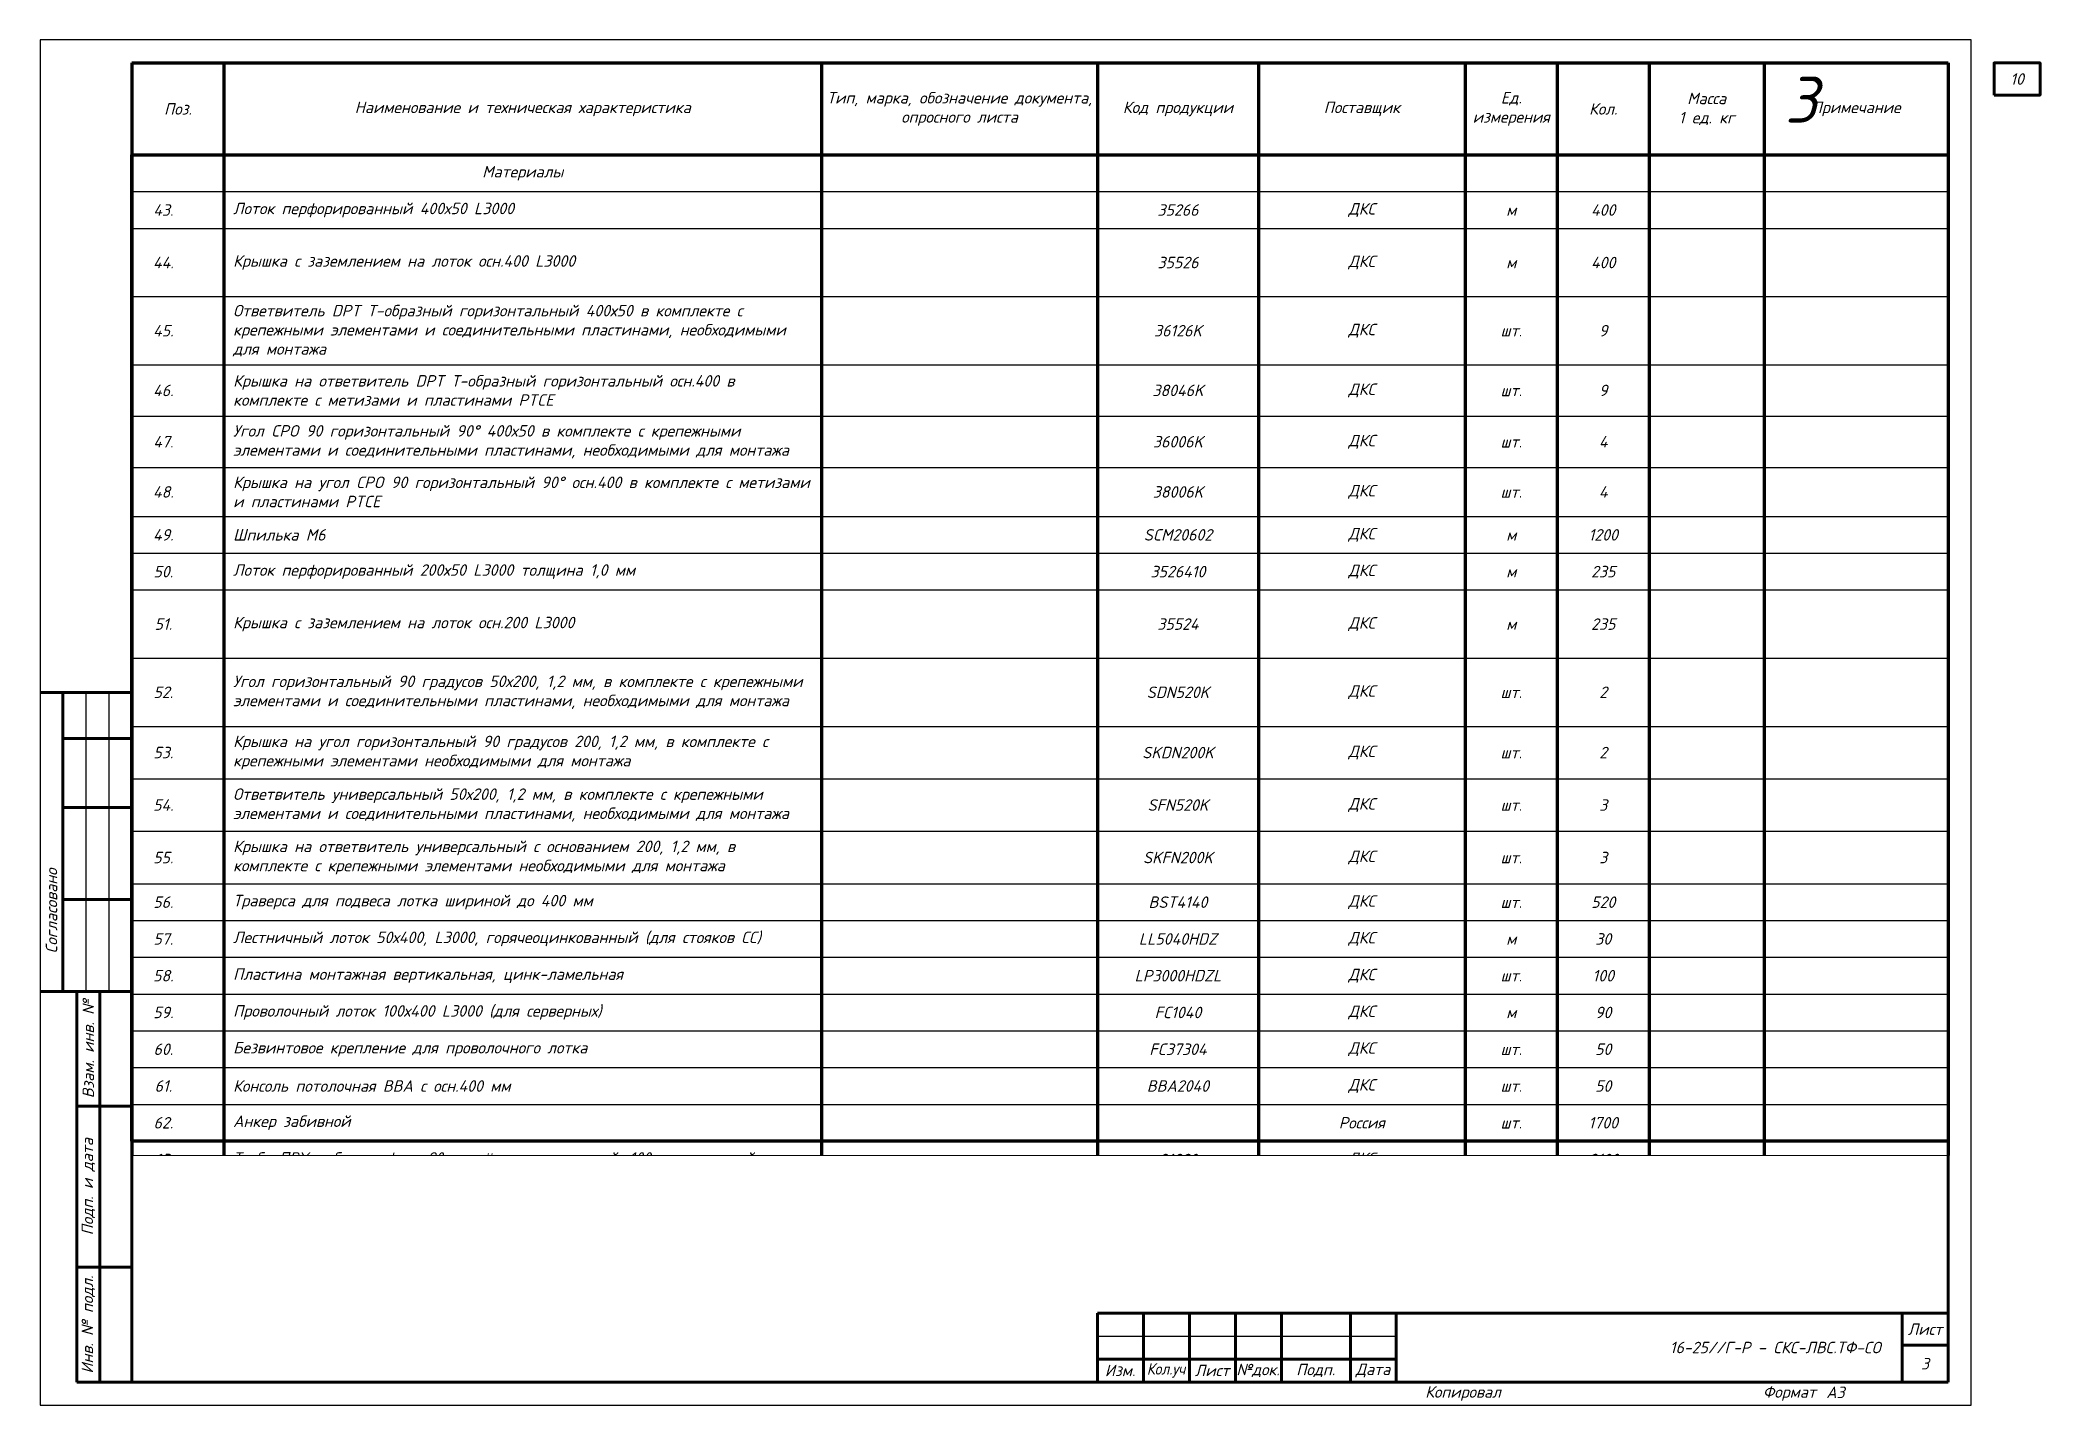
# Paper-space layout '3 Спецификация оборудования изделий и материалов' of a CAD drawing. Header units: millimetres. Extents: x 0 to 435, y 0 to 297.
# The model-space entities are those that its viewports show. They can reach past a viewport. Long polylines and large blocks are cut down to what shows.
import ezdxf
from ezdxf.enums import TextEntityAlignment as Align

# ---------------------------------------------------------------- set-up
doc = ezdxf.new("R2010")
doc.units = ezdxf.units.MM
doc.layers.get('Defpoints').update_dxf_attribs({"color": 42})
doc.styles.add('ISOCPEUR', font='isocpeui.ttf', dxfattribs={"height": 250})

psp = doc.layouts.new('3 Спецификация оборудования  изделий и материалов')

msp = doc.modelspace()

# ---------------------------------------------------------------- texts
at = {"layer": 'Defpoints', "insert": (1163, 224), "char_height": 10, "width": 16, "attachment_point": 5, "style": 'ISOCPEUR'}
msp.add_mtext('3', dxfattribs=at)

# ---------------------------------------------------------------- blocks, each defined once
blk = doc.blocks.new('*U17')
at = {"linetype": 'Continuous', "lineweight": 25}
for p, q in [((420, 297), (0, 297)), ((0, 297), (0, 0)), ((420, 0), (420, 297)), ((10, 155), (10, 90)), ((15, 155), (15, 90)), ((230, 15), (295, 15)), ((0, 0), (420, 0))]:
    blk.add_line(p, q, dxfattribs=at)
at = {"linetype": 'Continuous', "lineweight": 60}
for p, q in [((415, 292), (20, 292)), ((20, 292), (20, 5)), ((415, 5), (415, 292)), ((20, 155), (0, 155)), ((5, 155), (5, 90)), ((20, 145), (5, 145)), ((20, 130), (5, 130)), ((20, 110), (5, 110)), ((20, 90), (0, 90)), ((8, 90), (8, 5)), ((13, 90), (13, 5)), ((8, 65), (20, 65)), ((8, 30), (20, 30)), ((230, 5), (230, 20)), ((230, 20), (415, 20)), ((240, 20), (240, 5)), ((250, 20), (250, 5)), ((260, 20), (260, 5)), ((270, 20), (270, 5)), ((285, 20), (285, 5)), ((295, 5), (295, 20)), ((405, 5), (405, 20)), ((415, 5), (415, 20)), ((230, 10), (295, 10)), ((405, 13), (415, 13)), ((8, 5), (20, 5)), ((20, 5), (415, 5)), ((230, 5), (415, 5))]:
    blk.add_line(p, q, dxfattribs=at)
at = {"lineweight": 60}
blk.add_lwpolyline([(425, 285), (435, 285), (435, 292), (425, 292)], close=True, dxfattribs=at)
at = {"linetype": 'Continuous', "char_height": 2.5, "attachment_point": 5, "rotation": 90, "style": 'ISOCPEUR'}
for s, insert, width in [('Согласовано', (2.5, 107.5), 35), ('Взам. инв. №', (10.5, 77.5), 25), ('Подп. и дата', (10.5, 47.5), 35), ('Инв. № подл.', (10.5, 17.5), 25)]:
    blk.add_mtext(s, dxfattribs=dict(at, insert=insert, width=width))
at = {"char_height": 2.5, "attachment_point": 5, "style": 'ISOCPEUR'}
for s, insert, width in [('Лист', (410, 16.5), 10), ('Изм.', (234.92, 7.52), 10), ('{\\W0.9;Кол.уч}', (244.92, 7.52), 10), ('Лист', (254.92, 7.52), 10), ('№док.', (264.92, 7.52), 10), ('Подп.', (277.46, 7.52), 15.0758), ('Дата', (289.92, 7.52), 10)]:
    blk.add_mtext(s, dxfattribs=dict(at, insert=insert, width=width))
at = {"linetype": 'Continuous', "char_height": 2.5, "style": 'ISOCPEUR'}
for s, insert, width, attachment_point in [('\\pxt0;16-25//Г-Р – СКС-ЛВС.ТФ', (395, 12.51), 100, 6), ('Копировал', (309.5, 2.5), 25, 5), ('Формат', (380.5, 2.5), 16, 5)]:
    blk.add_mtext(s, dxfattribs=dict(at, insert=insert, width=width, attachment_point=attachment_point))
at = {"style": 'ISOCPEUR'}
for tag, p in [('Сквозная_нумерация', (430, 288.5)), ('Форма6_номер_листа', (410, 9))]:
    blk.add_attdef(tag, text='', height=2.5, dxfattribs=at).set_placement(p, align=Align.MIDDLE_CENTER)
blk.add_attdef('Форма6_дополнительный_шифр', text='', height=2.5, dxfattribs=at).set_placement((395, 12.5), align=Align.MIDDLE_LEFT)
at = {"style": 'ISOCPEUR', "flags": 8}
blk.add_attdef('Формат', (388.5, 1.5), '', height=2.5, dxfattribs=at)
blk = doc.blocks.new('*T1')
at = {"color": 0, "linetype": 'ByBlock', "lineweight": 70, "transparency": 16777216}
for p, q in [((0, 0), (395, 0)), ((0, 0), (0, -227.92)), ((20, 0), (20, -227.92)), ((150, 0), (150, -227.92)), ((210, 0), (210, -227.92)), ((245, 0), (245, -227.92)), ((290, 0), (290, -227.92)), ((310, 0), (310, -227.92)), ((330, 0), (330, -227.92)), ((355, 0), (355, -227.92)), ((395, 0), (395, -227.92)), ((400, 0), (795, 0)), ((400, 0), (400, -234.92)), ((420, 0), (420, -234.92)), ((550, 0), (550, -234.92)), ((610, 0), (610, -234.92)), ((645, 0), (645, -234.92)), ((690, 0), (690, -234.92)), ((710, 0), (710, -234.92)), ((730, 0), (730, -234.92)), ((755, 0), (755, -234.92)), ((795, 0), (795, -234.92)), ((800, 0), (1195, 0)), ((800, 0), (800, -234.59)), ((820, 0), (820, -234.59)), ((950, 0), (950, -234.59)), ((1010, 0), (1010, -234.59)), ((1045, 0), (1045, -234.59)), ((1090, 0), (1090, -234.59)), ((1110, 0), (1110, -234.59)), ((1130, 0), (1130, -234.59)), ((1155, 0), (1155, -234.59)), ((1195, 0), (1195, -234.59)), ((1200, 0), (1595, 0)), ((1200, 0), (1200, -228.12)), ((1220, 0), (1220, -228.12)), ((1350, 0), (1350, -228.12)), ((1410, 0), (1410, -228.12)), ((1445, 0), (1445, -228.12)), ((1490, 0), (1490, -228.12)), ((1510, 0), (1510, -228.12)), ((1530, 0), (1530, -228.12)), ((1555, 0), (1555, -228.12)), ((1595, 0), (1595, -228.12)), ((1600, 0), (1995, 0)), ((1600, 0), (1600, -229)), ((1620, 0), (1620, -229)), ((1750, 0), (1750, -229)), ((1810, 0), (1810, -229)), ((1845, 0), (1845, -229)), ((1890, 0), (1890, -229)), ((1910, 0), (1910, -229)), ((1930, 0), (1930, -229)), ((1955, 0), (1955, -229)), ((1995, 0), (1995, -229)), ((2000, 0), (2395, 0)), ((2000, 0), (2000, -228.58)), ((2020, 0), (2020, -228.58)), ((2150, 0), (2150, -228.58)), ((2210, 0), (2210, -228.58)), ((2245, 0), (2245, -228.58)), ((2290, 0), (2290, -228.58)), ((2310, 0), (2310, -228.58)), ((2330, 0), (2330, -228.58)), ((2355, 0), (2355, -228.58)), ((2395, 0), (2395, -228.58)), ((2400, 0), (2795, 0)), ((2400, 0), (2400, -228)), ((2420, 0), (2420, -228)), ((2550, 0), (2550, -228)), ((2610, 0), (2610, -228)), ((2645, 0), (2645, -228)), ((2690, 0), (2690, -228)), ((2710, 0), (2710, -228)), ((2730, 0), (2730, -228)), ((2755, 0), (2755, -228)), ((2795, 0), (2795, -228)), ((2800, 0), (3195, 0)), ((2800, 0), (2800, -92)), ((2820, 0), (2820, -92)), ((2950, 0), (2950, -92)), ((3010, 0), (3010, -92)), ((3045, 0), (3045, -92)), ((3090, 0), (3090, -92)), ((3110, 0), (3110, -92)), ((3130, 0), (3130, -92)), ((3155, 0), (3155, -92)), ((3195, 0), (3195, -92)), ((0, -20), (395, -20)), ((2800, -92), (3195, -92))]:
    blk.add_line(p, q, dxfattribs=at)
at = {"color": 0, "linetype": 'ByBlock', "lineweight": 25, "transparency": 16777216}
for p, q in [((400, -20), (795, -20)), ((800, -20), (1195, -20)), ((1200, -20), (1595, -20)), ((1600, -20), (1995, -20)), ((2000, -20), (2395, -20)), ((2400, -20), (2795, -20)), ((2800, -20), (3195, -20)), ((0, -28), (395, -28)), ((400, -28), (795, -28)), ((800, -28), (1195, -28)), ((1200, -28), (1595, -28)), ((1600, -28), (1995, -28)), ((2000, -28), (2395, -28)), ((2400, -28), (2795, -28)), ((2800, -28), (3195, -28)), ((800, -36), (1195, -36)), ((1200, -36), (1595, -36)), ((1600, -36), (1995, -36)), ((2000, -36), (2395, -36)), ((2400, -36), (2795, -36)), ((2800, -36), (3195, -36)), ((400, -39.67), (795, -39.67)), ((0, -44.08), (395, -44.08)), ((400, -47.67), (795, -47.67)), ((1200, -44), (1595, -44)), ((1600, -44), (1995, -44)), ((2000, -44), (2395, -44)), ((2400, -44), (2795, -44)), ((2800, -44), (3195, -44)), ((800, -50.83), (1195, -50.83)), ((1200, -52), (1595, -52)), ((1600, -52), (1995, -52)), ((2000, -52), (2395, -52)), ((2400, -52), (2795, -52)), ((2800, -52), (3195, -52)), ((400, -55.67), (795, -55.67)), ((0, -60.17), (395, -60.17)), ((1600, -60), (1995, -60)), ((2000, -60), (2395, -60)), ((2400, -60), (2795, -60)), ((2800, -60), (3195, -60)), ((1200, -63.42), (1595, -63.42)), ((400, -66.33), (795, -66.33)), ((800, -65.67), (1195, -65.67)), ((1600, -68), (1995, -68)), ((2000, -68), (2395, -68)), ((2400, -68), (2795, -68)), ((2800, -68), (3195, -68)), ((0, -71.83), (395, -71.83)), ((400, -77), (795, -77)), ((800, -76.83), (1195, -76.83)), ((1200, -74.83), (1595, -74.83)), ((1600, -76), (1995, -76)), ((2000, -76), (2395, -76)), ((2400, -76), (2795, -76)), ((2800, -76), (3195, -76)), ((0, -79.83), (395, -79.83)), ((400, -85), (795, -85)), ((1200, -82.83), (1595, -82.83)), ((1600, -84), (1995, -84)), ((2000, -84), (2395, -84)), ((2400, -84), (2795, -84)), ((2800, -84), (3195, -84)), ((0, -87.83), (395, -87.83)), ((800, -88), (1195, -88)), ((400, -93), (795, -93)), ((1600, -92), (1995, -92)), ((2000, -92), (2395, -92)), ((2400, -92), (2795, -92)), ((0, -95.83), (395, -95.83)), ((800, -98.67), (1195, -98.67)), ((1600, -100), (1995, -100)), ((2400, -100), (2795, -100)), ((400, -101), (795, -101)), ((2000, -100.42), (2395, -100.42)), ((0, -106.5), (395, -106.5)), ((800, -106.67), (1195, -106.67)), ((1200, -107.5), (1595, -107.5)), ((1600, -108.42), (1995, -108.42)), ((2000, -108.42), (2395, -108.42)), ((2400, -108), (2795, -108)), ((400, -112.67), (795, -112.67)), ((0, -117.17), (395, -117.17)), ((800, -114.67), (1195, -114.67)), ((1600, -116.83), (1995, -116.83)), ((2000, -116.42), (2395, -116.42)), ((2400, -116), (2795, -116)), ((400, -120.67), (795, -120.67)), ((1600, -125), (1995, -125)), ((2000, -124.42), (2395, -124.42)), ((2400, -124), (2795, -124)), ((400, -128.67), (795, -128.67)), ((800, -129.5), (1195, -129.5)), ((1200, -132.17), (1595, -132.17)), ((1600, -133), (1995, -133)), ((2000, -132.58), (2395, -132.58)), ((2400, -132), (2795, -132)), ((0, -137.42), (395, -137.42)), ((400, -140.08), (795, -140.08)), ((1200, -140.17), (1595, -140.17)), ((1600, -141), (1995, -141)), ((2000, -140.58), (2395, -140.58)), ((2400, -140), (2795, -140)), ((800, -144.34), (1195, -144.34)), ((0, -149.08), (395, -149.08)), ((400, -151.5), (795, -151.5)), ((1200, -148.17), (1595, -148.17)), ((1600, -149), (1995, -149)), ((2000, -148.58), (2395, -148.58)), ((2400, -148), (2795, -148)), ((800, -155.75), (1195, -155.75)), ((2000, -156.58), (2395, -156.58)), ((2400, -156), (2795, -156)), ((0, -160.5), (395, -160.5)), ((400, -159.5), (795, -159.5)), ((1200, -160.08), (1595, -160.08)), ((1600, -157), (1995, -157)), ((1600, -165), (1995, -165)), ((2000, -164.58), (2395, -164.58)), ((2400, -164), (2795, -164)), ((400, -167.5), (795, -167.5)), ((800, -167.17), (1195, -167.17)), ((0, -171.92), (395, -171.92)), ((1200, -172), (1595, -172)), ((1600, -173), (1995, -173)), ((2000, -172.58), (2395, -172.58)), ((2400, -172), (2795, -172)), ((400, -175.5), (795, -175.5)), ((0, -179.92), (395, -179.92)), ((800, -178.59), (1195, -178.59)), ((1200, -180.12), (1595, -180.12)), ((1600, -181), (1995, -181)), ((2000, -180.58), (2395, -180.58)), ((2400, -180), (2795, -180)), ((400, -183.5), (795, -183.5)), ((800, -186.59), (1195, -186.59)), ((0, -187.92), (395, -187.92)), ((1200, -188.12), (1595, -188.12)), ((1600, -189), (1995, -189)), ((2000, -188.58), (2395, -188.58)), ((2400, -188), (2795, -188)), ((400, -191.5), (795, -191.5)), ((800, -194.59), (1195, -194.59)), ((0, -195.92), (395, -195.92)), ((400, -199.5), (795, -199.5)), ((1200, -196.12), (1595, -196.12)), ((1600, -197), (1995, -197)), ((2000, -196.58), (2395, -196.58)), ((2400, -196), (2795, -196)), ((0, -203.92), (395, -203.92)), ((800, -202.59), (1195, -202.59)), ((1200, -204.12), (1595, -204.12)), ((2400, -204), (2795, -204)), ((1600, -205), (1995, -205)), ((2000, -204.58), (2395, -204.58)), ((0, -211.92), (395, -211.92)), ((400, -210.92), (795, -210.92)), ((800, -210.59), (1195, -210.59)), ((1200, -212.12), (1595, -212.12)), ((1600, -213), (1995, -213)), ((2000, -212.58), (2395, -212.58)), ((2400, -212), (2795, -212)), ((0, -219.92), (395, -219.92)), ((400, -218.92), (795, -218.92)), ((800, -218.59), (1195, -218.59)), ((1200, -220.12), (1595, -220.12)), ((1600, -221), (1995, -221)), ((2000, -220.58), (2395, -220.58)), ((2400, -220), (2795, -220)), ((0, -227.92), (395, -227.92)), ((400, -226.92), (795, -226.92)), ((800, -226.59), (1195, -226.59)), ((1200, -228.12), (1595, -228.12)), ((1600, -229), (1995, -229)), ((2000, -228.58), (2395, -228.58)), ((2400, -228), (2795, -228)), ((800, -234.59), (1195, -234.59)), ((400, -234.92), (795, -234.92))]:
    blk.add_line(p, q, dxfattribs=at)
at = {"transparency": 16777216, "char_height": 2.5, "style": 'ISOCPEUR'}
for s, insert, width, attachment_point in [('Наименование и техническая характеристика', (85, -10), 125, 5), ('Тип, марка, обозначение документа, опросного листа', (180, -10), 59, 5), ('Код продукции', (227.5, -10), 34, 5), ('Поставщик', (267.5, -10), 44, 5), ('Ед. измерения', (300, -10), 19, 5), ('Масса\\P1 ед. кг', (342.5, -10), 24, 5), ('Примечание', (375, -10), 39, 5), ('Наименование и техническая характеристика', (485, -10), 125, 5), ('Тип, марка, обозначение документа, опросного листа', (580, -10), 59, 5), ('Код продукции', (627.5, -10), 34, 5), ('Поставщик', (667.5, -10), 44, 5), ('Ед. измерения', (700, -10), 19, 5), ('Масса\\P1 ед. кг', (742.5, -10), 24, 5), ('Примечание', (775, -10), 39, 5), ('Наименование и техническая характеристика', (885, -10), 125, 5), ('Тип, марка, обозначение документа, опросного листа', (980, -10), 59, 5), ('Код продукции', (1027.5, -10), 34, 5), ('Поставщик', (1067.5, -10), 44, 5), ('Ед. измерения', (1100, -10), 19, 5), ('Масса\\P1 ед. кг', (1142.5, -10), 24, 5), ('Примечание', (1175, -10), 39, 5), ('Наименование и техническая характеристика', (1285, -10), 125, 5), ('Тип, марка, обозначение документа, опросного листа', (1380, -10), 59, 5), ('Код продукции', (1427.5, -10), 34, 5), ('Поставщик', (1467.5, -10), 44, 5), ('Ед. измерения', (1500, -10), 19, 5), ('Масса\\P1 ед. кг', (1542.5, -10), 24, 5), ('Примечание', (1575, -10), 39, 5), ('Наименование и техническая характеристика', (1685, -10), 125, 5), ('Тип, марка, обозначение документа, опросного листа', (1780, -10), 59, 5), ('Код продукции', (1827.5, -10), 34, 5), ('Поставщик', (1867.5, -10), 44, 5), ('Ед. измерения', (1900, -10), 19, 5), ('Масса\\P1 ед. кг', (1942.5, -10), 24, 5), ('Примечание', (1975, -10), 39, 5), ('Наименование и техническая характеристика', (2085, -10), 125, 5), ('Тип, марка, обозначение документа, опросного листа', (2180, -10), 59, 5), ('Код продукции', (2227.5, -10), 34, 5), ('Поставщик', (2267.5, -10), 44, 5), ('Ед. измерения', (2300, -10), 19, 5), ('Масса\\P1 ед. кг', (2342.5, -10), 24, 5), ('Примечание', (2375, -10), 39, 5), ('Наименование и техническая характеристика', (2485, -10), 125, 5), ('Тип, марка, обозначение документа, опросного листа', (2580, -10), 59, 5), ('Код продукции', (2627.5, -10), 34, 5), ('Поставщик', (2667.5, -10), 44, 5), ('Ед. измерения', (2700, -10), 19, 5), ('Масса\\P1 ед. кг', (2742.5, -10), 24, 5), ('Примечание', (2775, -10), 39, 5), ('Наименование и техническая характеристика', (2885, -10), 125, 5), ('Тип, марка, обозначение документа, опросного листа', (2980, -10), 59, 5), ('Код продукции', (3027.5, -10), 34, 5), ('Поставщик', (3067.5, -10), 44, 5), ('Ед. измерения', (3100, -10), 19, 5), ('Масса\\P1 ед. кг', (3142.5, -10), 24, 5), ('Примечание', (3175, -10), 39, 5), ('Поз.', (10, -10), 19, 5), ('Кол.', (320, -10), 19, 5), ('Поз.', (410, -10), 19, 5), ('Кол.', (720, -10), 19, 5), ('Поз.', (810, -10), 19, 5), ('Кол.', (1120, -10), 19, 5), ('Поз.', (1210, -10), 19, 5), ('Кол.', (1520, -10), 19, 5), ('Поз.', (1610, -10), 19, 5), ('Кол.', (1920, -10), 19, 5), ('Поз.', (2010, -10), 19, 5), ('Кол.', (2320, -10), 19, 5), ('Поз.', (2410, -10), 19, 5), ('Кол.', (2720, -10), 19, 5), ('Поз.', (2810, -10), 19, 5), ('Кол.', (3120, -10), 19, 5), ('Оборудование', (85, -24), 126, 5), ('20.\xa0\xa0 \xa0', (410, -24), 19.8, 5), ('Кабельный органайзер 19" 1U 5 колец черный', (422, -24), 126, 4), ('CO05-1M5RM', (580, -24), 56, 5), ('ITK', (667.5, -24), 41, 5), ('шт.', (700, -24), 16, 5), ('28', (720, -24), 16, 5), ('Материалы', (885, -24), 126, 5), ('63.\xa0\xa0 \xa0', (1210, -24), 19.8, 5), ('Труба ПВХ гибкая гофр. д.20мм, лёгкая с протяжкой, 100м, цвет серый', (1222, -24), 126, 4), ('91920', (1427.5, -24), 31, 5), ('ДКС', (1467.5, -24), 41, 5), ('м', (1500, -24), 16, 5), ('8100', (1520, -24), 16, 5), ('Коммутатор доступа стекируемый L3: 48х10/100/1000BASE-T (RJ-45), 4х10GBASE-R (SFP+)/1000BASE-X (SFP), RS-232/RJ-45, разъем 12V DC для подключения резервной АКБ', (22, -36.04), 126, 4), ('PDU 9 розеток DIN49440 (нем. станд.) 1U, шнур 2м вилка IEC 320 C14, алюминиевый профиль, черный', (422, -33.83), 126, 4), ('Лоток перфорированный 400х50 L3000', (822, -32), 126, 4), ('Держатель с защелкой, д. 20мм', (1222, -32), 126, 4), ('1.\xa0\xa0\xa0\xa0\xa0\xa0 \xa0', (10, -36.04), 19.8, 5), ('MES2348B', (180, -36.04), 56, 5), ('Eltex', (267.5, -36.04), 41, 5), ('10', (320, -36.04), 16, 5), ('21.\xa0\xa0 \xa0', (410, -33.83), 19.8, 5), ('PH22-9D2', (580, -33.83), 56, 5), ('ITK', (667.5, -33.83), 41, 5), ('шт.', (700, -33.83), 16, 5), ('8', (720, -33.83), 16, 5), ('43.\xa0\xa0 \xa0', (810, -32), 19.8, 5), ('35266', (1027.5, -32), 31, 5), ('ДКС', (1067.5, -32), 41, 5), ('м', (1100, -32), 16, 5), ('400', (1120, -32), 16, 5), ('64.\xa0\xa0 \xa0', (1210, -32), 19.8, 5), ('51020', (1427.5, -32), 31, 5), ('ДКС', (1467.5, -32), 41, 5), ('шт.', (1500, -32), 16, 5), ('8100', (1520, -32), 16, 5), ('шт.', (300, -36.04), 16, 5), ('65.\xa0\xa0 \xa0', (1210, -40), 19.8, 5), ('Терморасширяющийся материал в виде ленты', (1222, -40), 126, 4), ('ОГНЕЗА-ТРМ', (1380, -40), 56, 5), ('ОГНЕЗА', (1467.5, -40), 41, 5), ('30', (1520, -40), 16, 5), ('22.\xa0\xa0 \xa0', (410, -43.67), 19.8, 5), ('Патч-панель кат.5E UTP 48 портов (Dual), 2U', (422, -43.67), 126, 4), ('PP48-2UC5EU-D05', (580, -43.67), 56, 5), ('ITK', (667.5, -43.67), 41, 5), ('шт.', (700, -43.67), 16, 5), ('9', (720, -43.67), 16, 5), ('44.\xa0\xa0 \xa0', (810, -43.42), 19.8, 5), ('Крышка с заземлением на лоток осн.400 L3000', (822, -43.42), 126, 4), ('35526', (1027.5, -43.42), 31, 5), ('ДКС', (1067.5, -43.42), 41, 5), ('м', (1100, -43.42), 16, 5), ('400', (1120, -43.42), 16, 5), ('шт.', (1500, -40), 16, 5), ('Коммутатор доступа стекируемый L3: 24х10/100/1000BASE-T (RJ-45), 4х10GBASE-R (SFP+)/1000BASE-X (SFP), RS-232/RJ-45. Разъем 12V DC для подключения резервной АКБ.', (22, -52.12), 126, 4), ('66.\xa0\xa0 \xa0', (1210, -48), 19.8, 5), ('Огнезащитный терморасширяющийся герметик ', (1285, -48), 126, 5), ('ОГНЕЗА-ГТ', (1380, -48), 56, 5), ('ОГНЕЗА', (1467.5, -48), 41, 5), ('кг', (1500, -48), 16, 5), ('90', (1520, -48), 16, 5), ('2.\xa0\xa0\xa0\xa0\xa0\xa0 \xa0', (10, -52.12), 19.8, 5), ('MES2324В', (180, -52.12), 56, 5), ('Eltex', (267.5, -52.12), 41, 5), ('шт.', (300, -52.12), 16, 5), ('3', (320, -52.12), 16, 5), ('23.\xa0\xa0 \xa0', (410, -51.67), 19.8, 5), ('Патч-панель кат.5E UTP 24 порта (Dual), 1U', (422, -51.67), 126, 4), ('PP24-1UC5EU-D05', (580, -51.67), 56, 5), ('ITK', (667.5, -51.67), 41, 5), ('шт.', (700, -51.67), 16, 5), ('11', (720, -51.67), 16, 5), ('Ответвитель DPT Т-образный горизонтальный 400х50 в комплекте с крепежными элементами и соединительными пластинами, необходимыми для монтажа', (822, -58.25), 126, 4), ('Кабели и провода', (1222, -57.71), 126, 4), ('24.\xa0\xa0 \xa0', (410, -61), 19.8, 5), ('Кросс 19″ СегментЛАН, предсобранный 1U, 16 портов LC/UPC duplex, 50/125 мкм OM3', (422, -61), 126, 4), ('Сегмент Энерго', (667.5, -61), 41, 5), ('шт.', (700, -61), 16, 5), ('7', (720, -61), 16, 5), ('45.\xa0\xa0 \xa0', (810, -58.25), 19.8, 5), ('36126K', (1027.5, -58.25), 31, 5), ('ДКС', (1067.5, -58.25), 41, 5), ('шт.', (1100, -58.25), 16, 5), ('9', (1120, -58.25), 16, 5), ('3.\xa0\xa0\xa0\xa0\xa0\xa0 \xa0', (10, -66), 19.8, 5), ('Коммутатор, 8 портов 10/100/1000 Base-T (PoE/PoE+), 2 порта 100Base-FX/1000Base-X (SFP), 220V AC', (22, -66), 126, 4), ('MES2408P', (180, -66), 56, 5), ('Eltex', (267.5, -66), 41, 5), ('5', (320, -66), 16, 5), ('шт.', (300, -66), 16, 5), ('Кросс 19″ СегментЛАН, предсобранный 3U, 96 портов LC/UPC duplex, 50/125 мкм OM3', (422, -71.67), 126, 4), ('Крышка на ответвитель DPT Т-образный горизонтальный осн.400 в комплекте с метизами и пластинами PTCE', (822, -71.25), 126, 4), ('67.\xa0\xa0 \xa0', (1210, -69.12), 19.8, 5), ('Кабель оптический, многомодовый, ОМ3, 12 волокон, 50/125', (1222, -69.12), 126, 4), ('ОБР-В-нг(А)-LSLTx 12 G.651-400H (OM3)', (1380, -69.12), 56, 5), ('Инкаб', (1467.5, -69.12), 41, 5), ('м', (1500, -69.12), 16, 5), ('320', (1520, -69.12), 16, 5), ('25.\xa0\xa0 \xa0', (410, -71.67), 19.8, 5), ('Сегмент Энерго', (667.5, -71.67), 41, 5), ('шт.', (700, -71.67), 16, 5), ('1', (720, -71.67), 16, 5), ('46.\xa0\xa0 \xa0', (810, -71.25), 19.8, 5), ('38046K', (1027.5, -71.25), 31, 5), ('ДКС', (1067.5, -71.25), 41, 5), ('шт.', (1100, -71.25), 16, 5), ('9', (1120, -71.25), 16, 5), ('4.\xa0\xa0\xa0\xa0\xa0\xa0 \xa0', (10, -75.83), 19.8, 5), ('SFP+ 10G модуль, 2 волокна, 850 nm, LC, DDM', (22, -75.83), 126, 4), ('FH-SP851TCDL03', (180, -75.83), 56, 5), ('Eltex', (267.5, -75.83), 41, 5), ('шт.', (300, -75.83), 16, 5), ('12', (320, -75.83), 16, 5), ('68.\xa0\xa0 \xa0', (1210, -78.83), 19.8, 5), ('Патч-корд U/UTP, категория 5e, 0.5 м, стандартный разъем', (1222, -78.83), 126, 4), ('U/UTP Cat5e LSZH', (1380, -78.83), 56, 5), ('17516-515RJRJ010', (1427.5, -78.83), 31, 5), ('Сегмент Энерго', (1467.5, -78.83), 41, 5), ('464', (1520, -78.83), 16, 5), ('5.\xa0\xa0\xa0\xa0\xa0\xa0 \xa0', (10, -83.83), 19.8, 5), ('ИБП 1,5кВА/1,5кВт, в составе комплекта:', (22, -83.83), 126, 4), ('C711015V36/SP1', (180, -83.83), 56, 5), ('AKEL', (267.5, -83.83), 41, 5), ('7', (320, -83.83), 16, 5), ('26.\xa0\xa0 \xa0', (410, -81), 19.8, 5), ('Розетка RJ-45 одинарная Brite кат.5E белый (в стену)', (422, -81), 126, 4), ('BR-K10-1-K01-PRO', (580, -81), 56, 5), ('IEK', (667.5, -81), 41, 5), ('шт.', (700, -81), 16, 5), ('65', (720, -81), 16, 5), ('47.\xa0\xa0 \xa0', (810, -82.42), 19.8, 5), ('Угол CPO 90 горизонтальный 90° 400х50 в комплекте с крепежными элементами и соединительными пластинами, необходимыми для монтажа', (822, -82.42), 126, 4), ('36006K', (1027.5, -82.42), 31, 5), ('ДКС', (1067.5, -82.42), 41, 5), ('шт.', (1100, -82.42), 16, 5), ('4', (1120, -82.42), 16, 5), ('шт.', (1500, -78.83), 16, 5), ('компл.', (300, -83.83), 16, 5), ('6.\xa0\xa0\xa0\xa0\xa0\xa0 \xa0', (10, -91.83), 19.8, 5), ('ИБП 3,0кВА/3,0кВт, в составе комплекта: ', (22, -91.83), 126, 4), ('C71103V72/SP1', (180, -91.83), 56, 5), ('AKEL', (267.5, -91.83), 41, 5), ('компл.', (300, -91.83), 16, 5), ('1', (320, -91.83), 16, 5), ('27.\xa0\xa0 \xa0', (410, -89), 19.8, 5), ('Розетка RJ-45 двойная Brite 5е кат., 10A/250В, белый (в стену)', (422, -89), 126, 4), ('BR-K20-1-K01-PRO', (580, -89), 56, 5), ('IEK', (667.5, -89), 41, 5), ('шт.', (700, -89), 16, 5), ('47', (720, -89), 16, 5), ('Крышка на угол CPO 90 горизонтальный 90° осн.400 в комплекте с метизами и пластинами PTCE', (822, -93.33), 126, 4), ('Коробка установочная СЗ для твердых стен D=68х45мм', (422, -97), 126, 4), ('48.\xa0\xa0 \xa0', (810, -93.33), 19.8, 5), ('38006K', (1027.5, -93.33), 31, 5), ('ДКС', (1067.5, -93.33), 41, 5), ('шт.', (1100, -93.33), 16, 5), ('4', (1120, -93.33), 16, 5), ('69.\xa0\xa0 \xa0', (1210, -95.17), 19.8, 5), ('Патч-корд U/UTP, категория 5e, 2 м, стандартный разъем', (1222, -95.17), 126, 4), ('U/UTP Cat5e LSZH', (1380, -95.17), 56, 5), ('17516-515RJRJ010', (1427.5, -95.17), 31, 5), ('Сегмент Энерго', (1467.5, -95.17), 41, 5), ('шт.', (1500, -95.17), 16, 5), ('7', (1520, -95.17), 16, 5), ('7.\xa0\xa0\xa0\xa0\xa0\xa0 \xa0', (10, -101.17), 19.8, 5), ('Внешний батарейный модуль 36В 18Ач, для ИБП исполнение Rack, высота 2U', (22, -101.17), 126, 4), ('УВБМ-BAT-36V', (180, -101.17), 56, 5), ('AKEL', (267.5, -101.17), 41, 5), ('7', (320, -101.17), 16, 5), ('28.\xa0\xa0 \xa0', (410, -97), 19.8, 5), ('UKT10-068-045-000-A-N-UO', (580, -97), 56, 5), ('IEK', (667.5, -97), 41, 5), ('шт.', (700, -97), 16, 5), ('204', (720, -97), 16, 5), ('шт.', (300, -101.17), 16, 5), ('Компьютерная розетка RJ-45 без шторки модульная, кат.5е, Avanti, белое облако, 1 модуль (в лючок)', (422, -106.83), 126, 4), ('49.\xa0\xa0 \xa0', (810, -102.67), 19.8, 5), ('Шпилька М6', (822, -102.67), 126, 4), ('SCM20602', (1027.5, -102.67), 31, 5), ('ДКС', (1067.5, -102.67), 41, 5), ('м', (1100, -102.67), 16, 5), ('1200', (1120, -102.67), 16, 5), ('29.\xa0\xa0 \xa0', (410, -106.83), 19.8, 5), ('4400661', (627.5, -106.83), 31, 5), ('ДКС', (667.5, -106.83), 41, 5), ('шт.', (700, -106.83), 16, 5), ('273', (720, -106.83), 16, 5), ('8.\xa0\xa0\xa0\xa0\xa0\xa0 \xa0', (10, -111.83), 19.8, 5), ('Внешний батарейный модуль 72В 18Ач, для ИБП исполнение Rack, высота 2U', (22, -111.83), 126, 4), ('УВБМ-BAT-72V', (180, -111.83), 56, 5), ('AKEL', (267.5, -111.83), 41, 5), ('шт.', (300, -111.83), 16, 5), ('1', (320, -111.83), 16, 5), ('50.\xa0\xa0 \xa0', (810, -110.67), 19.8, 5), ('Лоток перфорированный 200х50 L3000 толщина 1,0 мм', (822, -110.67), 126, 4), ('3526410', (1027.5, -110.67), 31, 5), ('ДКС', (1067.5, -110.67), 41, 5), ('м', (1100, -110.67), 16, 5), ('235', (1120, -110.67), 16, 5), ('Кабель низкотоксичный парной скрутки для СКС и IP-сетей имеет 2 пары жил диаметром 0,52 мм (24 AWG) и специальную ПВХ оболочку зелёного цвета, категория 5e.Предназначен для групповой внутренней стационарной прокладки насоциальных объектах (школы, сады, больницы, пр.). ', (1222, -119.83), 126, 4), ('30.\xa0\xa0 \xa0', (410, -116.67), 19.8, 5), ('HDMI розетка одинарная в стену, тип А-А, Avanti, белое облако', (422, -116.67), 126, 4), ('4400253', (627.5, -116.67), 31, 5), ('ДКС', (667.5, -116.67), 41, 5), ('шт.', (700, -116.67), 16, 5), ('47', (720, -116.67), 16, 5), ('Сегмент ЛАН U/UTP Cat5e PVCLSнг(А)-LSLTx', (1380, -119.83), 56, 5), ('Внутренний адаптер для удаленного мониторинга и управления по протоколу SNMP ИБП серий C711, N711, С733, R733 и C5-RM с портом Ethernet и возможностью подключения датчика NTFL-711v3 (установка во внутренний слот)', (22, -127.29), 126, 4), ('51.\xa0\xa0 \xa0', (810, -122.09), 19.8, 5), ('Крышка с заземлением на лоток осн.200 L3000', (822, -122.09), 126, 4), ('35524', (1027.5, -122.09), 31, 5), ('ДКС', (1067.5, -122.09), 41, 5), ('м', (1100, -122.09), 16, 5), ('235', (1120, -122.09), 16, 5), ('70.\xa0\xa0 \xa0', (1210, -119.83), 19.8, 5), ('11516-31112', (1427.5, -119.83), 31, 5), ('Сегмент Энерго', (1467.5, -119.83), 41, 5), ('м', (1500, -119.83), 16, 5), ('19800', (1520, -119.83), 16, 5), ('9.\xa0\xa0\xa0\xa0\xa0\xa0 \xa0', (10, -127.29), 19.8, 5), ('WEBCard-711v3', (180, -127.29), 56, 5), ('AKEL', (267.5, -127.29), 41, 5), ('8', (320, -127.29), 16, 5), ('31.\xa0\xa0 \xa0', (410, -124.67), 19.8, 5), ('USB 3.0 розетка одинарная в стену, тип А-А, Avanti, белое облако', (422, -124.67), 126, 4), ('4400303', (627.5, -124.67), 31, 5), ('ДКС', (667.5, -124.67), 41, 5), ('шт.', (700, -124.67), 16, 5), ('45', (720, -124.67), 16, 5), ('шт.', (300, -127.29), 16, 5), ('32.\xa0\xa0 \xa0', (410, -134.38), 19.8, 5), ('HDMI розетка модульная, тип А-А, Avanti, белое облако, 1 модуль (в лючок)', (422, -134.38), 126, 4), ('4400251', (627.5, -134.38), 31, 5), ('ДКС', (667.5, -134.38), 41, 5), ('шт.', (700, -134.38), 16, 5), ('45', (720, -134.38), 16, 5), ('Угол горизонтальный 90 градусов 50х200, 1,2 мм, в комплекте с крепежными элементами и соединительными пластинами, необходимыми для монтажа', (822, -136.92), 126, 4), ('Провод силовой ПуВнг(А)-LS 1х6 желто-зеленый однопроволочный', (1222, -136.17), 126, 4), ('ПуВнг(А)-LSLTx 1х6', (1380, -136.17), 56, 5), ('52.\xa0\xa0 \xa0', (810, -136.92), 19.8, 5), ('SDN520K', (1027.5, -136.92), 31, 5), ('ДКС', (1067.5, -136.92), 41, 5), ('шт.', (1100, -136.92), 16, 5), ('2', (1120, -136.92), 16, 5), ('71.\xa0\xa0 \xa0', (1210, -136.17), 19.8, 5), ('Россия', (1467.5, -136.17), 41, 5), ('м', (1500, -136.17), 16, 5), ('270', (1520, -136.17), 16, 5), ('10.\xa0\xa0 \xa0', (10, -143.25), 19.8, 5), ('Комплект телескопических направляющих 450-700 мм для установки ИБП высотой 2U в 19" стойку (не более 80 кг)', (22, -143.25), 126, 4), ('RailKit-711v1', (180, -143.25), 56, 5), ('AKEL', (267.5, -143.25), 41, 5), ('шт.', (300, -143.25), 16, 5), ('16', (320, -143.25), 16, 5), ('72.\xa0\xa0 \xa0', (1210, -144.17), 19.8, 5), ('Кабель соединительный HDMI-HDMI 10 метров', (1222, -144.17), 126, 4), ('47', (1520, -144.17), 16, 5), ('33.\xa0\xa0 \xa0', (410, -145.79), 19.8, 5), ('USB 3.0 розетка модульная, тип А-А, Avanti, белое облако, 1 модуль (в лючок)', (422, -145.79), 126, 4), ('4400301', (627.5, -145.79), 31, 5), ('ДКС', (667.5, -145.79), 41, 5), ('шт.', (700, -145.79), 16, 5), ('45', (720, -145.79), 16, 5), ('Крышка на угол горизонтальный 90 градусов 200, 1,2 мм, в комплекте с крепежными элементами необходимыми для монтажа', (822, -150.04), 126, 4), ('шт.', (1500, -144.17), 16, 5), ('Шкаф напольный 42U 800х1200мм дверь передняя перфорированная задняя распашная перфорированная черный RAL9005', (22, -154.79), 126, 4), ('53.\xa0\xa0 \xa0', (810, -150.04), 19.8, 5), ('SKDN200K', (1027.5, -150.04), 31, 5), ('ДКС', (1067.5, -150.04), 41, 5), ('шт.', (1100, -150.04), 16, 5), ('2', (1120, -150.04), 16, 5), ('11.\xa0\xa0 \xa0', (10, -154.79), 19.8, 5), ('LN05-42U82-P2P-SBZ', (180, -154.79), 56, 5), ('ITK', (267.5, -154.79), 41, 5), ('шт.', (300, -154.79), 16, 5), ('1', (320, -154.79), 16, 5), ('34.\xa0\xa0 \xa0', (410, -155.5), 19.8, 5), ('Рамка одинарная Brite белый ', (422, -155.5), 126, 4), ('BR-M12-K01-PRO', (580, -155.5), 56, 5), ('IEK', (667.5, -155.5), 41, 5), ('шт.', (700, -155.5), 16, 5), ('14', (720, -155.5), 16, 5), ('73.\xa0\xa0 \xa0', (1210, -154.12), 19.8, 5), ('Кабель соединительный USB-USB 10 метров', (1222, -154.12), 126, 4), ('шт.', (1500, -154.12), 16, 5), ('49', (1520, -154.12), 16, 5), ('54.\xa0\xa0 \xa0', (810, -161.46), 19.8, 5), ('Ответвитель универсальный 50х200, 1,2 мм, в комплекте с крепежными элементами и соединительными пластинами, необходимыми для монтажа', (822, -161.46), 126, 4), ('SFN520K', (1027.5, -161.46), 31, 5), ('ДКС', (1067.5, -161.46), 41, 5), ('3', (1120, -161.46), 16, 5), ('12.\xa0\xa0 \xa0', (10, -166.21), 19.8, 5), ('Шкаф напольный 42U 600х800мм укомплектованный дверь передняя перфорированная задняя распашная перфорированная черный RAL9005', (22, -166.21), 126, 4), ('LN05-42U68-P2P-SBZ', (180, -166.21), 56, 5), ('ITK', (267.5, -166.21), 41, 5), ('7', (320, -166.21), 16, 5), ('35.\xa0\xa0 \xa0', (410, -163.5), 19.8, 5), ('Рамка двойная Brite белый ', (422, -163.5), 126, 4), ('BR-M22-K01-PRO', (580, -163.5), 56, 5), ('IEK', (667.5, -163.5), 41, 5), ('шт.', (700, -163.5), 16, 5), ('23', (720, -163.5), 16, 5), ('шт.', (1100, -161.46), 16, 5), ('74.\xa0\xa0 \xa0', (1210, -166.04), 19.8, 5), ('Оптический коммутационный соединительный шнур (патч-корд), MM, 50/125 (OM3), LC/UPC-LC/UPC, (Duplex), 1м', (1222, -166.04), 126, 4), ('FPC5003-LCU-LCU-C2L-1M', (1380, -166.04), 56, 5), ('ITK', (1467.5, -166.04), 41, 5), ('22', (1520, -166.04), 16, 5), ('шт.', (300, -166.21), 16, 5), ('Крышка на ответвитель универсальный с основанием 200, 1,2 мм, в комплекте с крепежными элементами необходимыми для монтажа', (822, -172.88), 126, 4), ('шт.', (1500, -166.04), 16, 5), ('36.\xa0\xa0 \xa0', (410, -171.5), 19.8, 5), ('Рамка тройная Brite белый ', (422, -171.5), 126, 4), ('BR-M32-K01-PRO', (580, -171.5), 56, 5), ('IEK', (667.5, -171.5), 41, 5), ('шт.', (700, -171.5), 16, 5), ('48', (720, -171.5), 16, 5), ('55.\xa0\xa0 \xa0', (810, -172.88), 19.8, 5), ('SKFN200K', (1027.5, -172.88), 31, 5), ('ДКС', (1067.5, -172.88), 41, 5), ('шт.', (1100, -172.88), 16, 5), ('3', (1120, -172.88), 16, 5), ('Оптический коммутационный соединительный шнур (патч-корд), MM, 50/125 (OM3), LC/UPC-LC/UPC, (Duplex), 3м', (1222.5, -176.06), 125, 4), ('13.\xa0\xa0 \xa0', (10, -175.92), 19.8, 5), ('Модуль вентиляторный 1U с цифровым термостатом 4 вентилятора черный', (22, -175.92), 126, 4), ('FM05-1U4TS-R', (180, -175.92), 56, 5), ('ITK', (267.5, -175.92), 41, 5), ('шт.', (300, -175.92), 16, 5), ('8', (320, -175.92), 16, 5), ('37.\xa0\xa0 \xa0', (410, -179.5), 19.8, 5), ('IP-камера видеонаблюдения купольная', (422, -179.5), 126, 4), ('RVi-2NCD2489 (2.8-12)', (580, -179.5), 56, 5), ('RVI', (667.5, -179.5), 41, 5), ('6', (720, -179.5), 16, 5), ('75.\xa0\xa0 \xa0', (1210, -176.06), 19.8, 5), ('FPC5003-LCU-LCU-C2L-3M', (1380, -176.06), 59.8, 5), ('ITK', (1467.5, -176.06), 44, 5), ('шт.', (1500, -176.06), 19.8, 5), ('7', (1520, -176.06), 19.8, 5), ('14.\xa0\xa0 \xa0', (10, -183.92), 19.8, 5), ('Кольцо кабельное 70х88мм черное (4шт/компл)', (22, -183.92), 126, 4), ('CR05-7088', (180, -183.92), 56, 5), ('ITK', (267.5, -183.92), 41, 5), ('8', (320, -183.92), 16, 5), ('шт.', (700, -179.5), 16, 5), ('56.\xa0\xa0 \xa0', (810, -182.59), 19.8, 5), ('Траверса для подвеса лотка шириной до 400 мм', (822, -182.59), 126, 4), ('BST4140', (1027.5, -182.59), 31, 5), ('ДКС', (1067.5, -182.59), 41, 5), ('шт.', (1100, -182.59), 16, 5), ('520', (1120, -182.59), 16, 5), ('компл.', (300, -183.92), 16, 5), ('Оборудование телефонии', (485, -187.5), 126, 5), ('15.\xa0\xa0 \xa0', (10, -191.92), 19.8, 5), ('Щеточный кабельный ввод 390х115мм черный', (22, -191.92), 126, 4), ('BE05-390-115M', (180, -191.92), 56, 5), ('ITK', (267.5, -191.92), 41, 5), ('8', (320, -191.92), 16, 5), ('57.\xa0\xa0 \xa0', (810, -190.59), 19.8, 5), ('Лестничный лоток 50х400, L3000, горячеоцинкованный (для стояков СС)', (822, -190.59), 126, 4), ('LL5040HDZ', (1027.5, -190.59), 31, 5), ('ДКС', (1067.5, -190.59), 41, 5), ('м', (1100, -190.59), 16, 5), ('30', (1120, -190.59), 16, 5), ('шт.', (300, -191.92), 16, 5), ('38.\xa0\xa0 \xa0', (410, -195.5), 19.8, 5), ('Патч-панель кат.5E UTP 24 порта (Dual), 1U', (422, -195.5), 126, 4), ('PP24-1UC5EU-D05', (580, -195.5), 56, 5), ('ITK', (667.5, -195.5), 41, 5), ('шт.', (700, -195.5), 16, 5), ('1', (720, -195.5), 16, 5), ('16.\xa0\xa0 \xa0', (10, -199.92), 19.8, 5), ('Панель электрораспределительная с вырезом 19" 3U с DIN-рейкой черная', (22, -199.92), 126, 4), ('EDPM05-3U22M', (180, -199.92), 56, 5), ('ITK', (267.5, -199.92), 41, 5), ('шт.', (300, -199.92), 16, 5), ('8', (320, -199.92), 16, 5), ('58.\xa0\xa0 \xa0', (810, -198.59), 19.8, 5), ('Пластина монтажная вертикальная, цинк-ламельная', (822, -198.59), 126, 4), ('LP3000HDZL', (1027.5, -198.59), 31, 5), ('ДКС', (1067.5, -198.59), 41, 5), ('шт.', (1100, -198.59), 16, 5), ('100', (1120, -198.59), 16, 5), ('39.\xa0\xa0 \xa0', (410, -205.21), 19.8, 5), ('Патч-панель / коммутационная панель кат.5E UTP 8 портов для телефонии', (422, -205.21), 126, 4), ('4', (720, -205.21), 16, 5), ('17.\xa0\xa0 \xa0', (10, -207.92), 19.8, 5), ('Органайзер кабельный вертикальный 150х12мм 42U черный', (22, -207.92), 126, 4), ('CO05-15042-R', (180, -207.92), 56, 5), ('ITK', (267.5, -207.92), 41, 5), ('шт.', (300, -207.92), 16, 5), ('16', (320, -207.92), 16, 5), ('шт.', (700, -205.21), 16, 5), ('59.\xa0\xa0 \xa0', (810, -206.59), 19.8, 5), ('Проволочный лоток 100х400 L3000 (для серверных)', (822, -206.59), 126, 4), ('FC1040', (1027.5, -206.59), 31, 5), ('ДКС', (1067.5, -206.59), 41, 5), ('м', (1100, -206.59), 16, 5), ('90', (1120, -206.59), 16, 5), ('Кабельный органайзер 19" 1U 5 колец черный', (422, -214.92), 126, 4), ('Безвинтовое крепление для проволочного лотка', (822, -214.59), 126, 4), ('ДКС', (1067.5, -214.59), 41, 5), ('18.\xa0\xa0 \xa0', (10, -215.92), 19.8, 5), ('Шина заземления 483х25x3мм медь ШМТ М1 12 точек подключения М6', (22, -215.92), 126, 4), ('ER-12-325-M1', (180, -215.92), 56, 5), ('ITK', (267.5, -215.92), 41, 5), ('шт.', (300, -215.92), 16, 5), ('8', (320, -215.92), 16, 5), ('40.\xa0\xa0 \xa0', (410, -214.92), 19.8, 5), ('CO05-1M5RM', (580, -214.92), 56, 5), ('ITK', (667.5, -214.92), 41, 5), ('шт.', (700, -214.92), 16, 5), ('5', (720, -214.92), 16, 5), ('60.\xa0\xa0 \xa0', (810, -214.59), 19.8, 5), ('FC37304', (1027.5, -214.59), 31, 5), ('шт.', (1100, -214.59), 16, 5), ('50', (1120, -214.59), 16, 5), ('41.\xa0\xa0 \xa0', (410, -222.92), 19.8, 5), ('Офисная IP АТС', (422, -222.92), 126, 4), ('SMG-200', (580, -222.92), 56, 5), ('Eltex', (667.5, -222.92), 41, 5), ('1', (720, -222.92), 16, 5), ('61.\xa0\xa0 \xa0', (810, -222.59), 19.8, 5), ('Консоль потолочная BBA с осн.400 мм', (822, -222.59), 126, 4), ('BBA2040', (1027.5, -222.59), 31, 5), ('ДКС', (1067.5, -222.59), 41, 5), ('50', (1120, -222.59), 16, 5), ('19.\xa0\xa0 \xa0', (10, -223.92), 19.8, 5), ('Комплект проводов заземления (50cм - 6шт; 80cм - 3шт)', (22, -223.92), 126, 4), ('ER12-6568', (180, -223.92), 56, 5), ('ITK', (267.5, -223.92), 41, 5), ('шт.', (300, -223.92), 16, 5), ('8', (320, -223.92), 16, 5), ('шт.', (700, -222.92), 16, 5), ('шт.', (1100, -222.59), 16, 5), ('42.\xa0\xa0 \xa0', (410, -230.92), 19.8, 5), ('IP-Телефон ', (422, -230.92), 126, 4), ('VP-15P', (580, -230.92), 56, 5), ('Eltex', (667.5, -230.92), 41, 5), ('шт.', (700, -230.92), 16, 5), ('16', (720, -230.92), 16, 5), ('62.\xa0\xa0 \xa0', (810, -230.59), 19.8, 5), ('Анкер забивной ', (822, -230.59), 126, 4), ('Россия', (1067.5, -230.59), 41, 5), ('шт.', (1100, -230.59), 16, 5), ('1700', (1120, -230.59), 16, 5)]:
    blk.add_mtext(s, dxfattribs=dict(at, insert=insert, width=width, attachment_point=attachment_point))
blk = doc.blocks.new('*T57')
at = {"color": 0, "linetype": 'ByBlock', "lineweight": 70, "transparency": 16777216}
for p, q in [((0, 0), (395, 0)), ((0, 0), (0, -394.7)), ((20, 0), (20, -394.7)), ((150, 0), (150, -394.7)), ((210, 0), (210, -394.7)), ((245, 0), (245, -394.7)), ((290, 0), (290, -394.7)), ((310, 0), (310, -394.7)), ((330, 0), (330, -394.7)), ((355, 0), (355, -394.7)), ((395, 0), (395, -394.7)), ((0, -20), (395, -20)), ((0, -394.7), (395, -394.7))]:
    blk.add_line(p, q, dxfattribs=at)
at = {"color": 0, "linetype": 'ByBlock', "lineweight": 25, "transparency": 16777216}
for p, q in [((0, -28), (395, -28)), ((0, -36), (395, -36)), ((0, -50.83), (395, -50.83)), ((0, -65.67), (395, -65.67)), ((0, -76.83), (395, -76.83)), ((0, -88), (395, -88)), ((0, -98.67), (395, -98.67)), ((0, -106.67), (395, -106.67)), ((0, -114.67), (395, -114.67)), ((0, -129.5), (395, -129.5)), ((0, -144.34), (395, -144.34)), ((0, -155.75), (395, -155.75)), ((0, -167.17), (395, -167.17)), ((0, -178.59), (395, -178.59)), ((0, -186.59), (395, -186.59)), ((0, -194.59), (395, -194.59)), ((0, -202.59), (395, -202.59)), ((0, -210.59), (395, -210.59)), ((0, -218.59), (395, -218.59)), ((0, -226.59), (395, -226.59)), ((0, -234.59), (395, -234.59)), ((0, -242.59), (395, -242.59)), ((0, -250.59), (395, -250.59)), ((0, -258.59), (395, -258.59)), ((0, -266.59), (395, -266.59)), ((0, -278), (395, -278)), ((0, -289.42), (395, -289.42)), ((0, -297.42), (395, -297.42)), ((0, -322.09), (395, -322.09)), ((0, -346.75), (395, -346.75)), ((0, -354.75), (395, -354.75)), ((0, -362.75), (395, -362.75)), ((0, -374.67), (395, -374.67)), ((0, -386.59), (395, -386.59))]:
    blk.add_line(p, q, dxfattribs=at)
at = {"transparency": 16777216, "char_height": 2.5, "style": 'ISOCPEUR'}
for s, insert, width, attachment_point in [('Наименование и техническая характеристика', (85, -10), 125, 5), ('Тип, марка, обозначение документа, опросного листа', (180, -10), 59, 5), ('Код продукции', (227.5, -10), 34, 5), ('Поставщик', (267.5, -10), 44, 5), ('Ед. измерения', (300, -10), 19, 5), ('Масса\\P1 ед. кг', (342.5, -10), 24, 5), ('Примечание', (375, -10), 39, 5), ('Поз.', (10, -10), 19, 5), ('Кол.', (320, -10), 19, 5), ('Материалы', (85, -24), 126, 5), ('Лоток перфорированный 400х50 L3000', (22, -32), 126, 4), ('43.\xa0\xa0 \xa0', (10, -32), 19.8, 5), ('35266', (227.5, -32), 31, 5), ('ДКС', (267.5, -32), 41, 5), ('м', (300, -32), 16, 5), ('400', (320, -32), 16, 5), ('44.\xa0\xa0 \xa0', (10, -43.42), 19.8, 5), ('Крышка с заземлением на лоток осн.400 L3000', (22, -43.42), 126, 4), ('35526', (227.5, -43.42), 31, 5), ('ДКС', (267.5, -43.42), 41, 5), ('м', (300, -43.42), 16, 5), ('400', (320, -43.42), 16, 5), ('Ответвитель DPT Т-образный горизонтальный 400х50 в комплекте с крепежными элементами и соединительными пластинами, необходимыми для монтажа', (22, -58.25), 126, 4), ('45.\xa0\xa0 \xa0', (10, -58.25), 19.8, 5), ('36126K', (227.5, -58.25), 31, 5), ('ДКС', (267.5, -58.25), 41, 5), ('шт.', (300, -58.25), 16, 5), ('9', (320, -58.25), 16, 5), ('Крышка на ответвитель DPT Т-образный горизонтальный осн.400 в комплекте с метизами и пластинами PTCE', (22, -71.25), 126, 4), ('46.\xa0\xa0 \xa0', (10, -71.25), 19.8, 5), ('38046K', (227.5, -71.25), 31, 5), ('ДКС', (267.5, -71.25), 41, 5), ('шт.', (300, -71.25), 16, 5), ('9', (320, -71.25), 16, 5), ('47.\xa0\xa0 \xa0', (10, -82.42), 19.8, 5), ('Угол CPO 90 горизонтальный 90° 400х50 в комплекте с крепежными элементами и соединительными пластинами, необходимыми для монтажа', (22, -82.42), 126, 4), ('36006K', (227.5, -82.42), 31, 5), ('ДКС', (267.5, -82.42), 41, 5), ('шт.', (300, -82.42), 16, 5), ('4', (320, -82.42), 16, 5), ('Крышка на угол CPO 90 горизонтальный 90° осн.400 в комплекте с метизами и пластинами PTCE', (22, -93.33), 126, 4), ('48.\xa0\xa0 \xa0', (10, -93.33), 19.8, 5), ('38006K', (227.5, -93.33), 31, 5), ('ДКС', (267.5, -93.33), 41, 5), ('шт.', (300, -93.33), 16, 5), ('4', (320, -93.33), 16, 5), ('49.\xa0\xa0 \xa0', (10, -102.67), 19.8, 5), ('Шпилька М6', (22, -102.67), 126, 4), ('SCM20602', (227.5, -102.67), 31, 5), ('ДКС', (267.5, -102.67), 41, 5), ('м', (300, -102.67), 16, 5), ('1200', (320, -102.67), 16, 5), ('50.\xa0\xa0 \xa0', (10, -110.67), 19.8, 5), ('Лоток перфорированный 200х50 L3000 толщина 1,0 мм', (22, -110.67), 126, 4), ('3526410', (227.5, -110.67), 31, 5), ('ДКС', (267.5, -110.67), 41, 5), ('м', (300, -110.67), 16, 5), ('235', (320, -110.67), 16, 5), ('51.\xa0\xa0 \xa0', (10, -122.09), 19.8, 5), ('Крышка с заземлением на лоток осн.200 L3000', (22, -122.09), 126, 4), ('35524', (227.5, -122.09), 31, 5), ('ДКС', (267.5, -122.09), 41, 5), ('м', (300, -122.09), 16, 5), ('235', (320, -122.09), 16, 5), ('Угол горизонтальный 90 градусов 50х200, 1,2 мм, в комплекте с крепежными элементами и соединительными пластинами, необходимыми для монтажа', (22, -136.92), 126, 4), ('52.\xa0\xa0 \xa0', (10, -136.92), 19.8, 5), ('SDN520K', (227.5, -136.92), 31, 5), ('ДКС', (267.5, -136.92), 41, 5), ('шт.', (300, -136.92), 16, 5), ('2', (320, -136.92), 16, 5), ('Крышка на угол горизонтальный 90 градусов 200, 1,2 мм, в комплекте с крепежными элементами необходимыми для монтажа', (22, -150.04), 126, 4), ('53.\xa0\xa0 \xa0', (10, -150.04), 19.8, 5), ('SKDN200K', (227.5, -150.04), 31, 5), ('ДКС', (267.5, -150.04), 41, 5), ('шт.', (300, -150.04), 16, 5), ('2', (320, -150.04), 16, 5), ('54.\xa0\xa0 \xa0', (10, -161.46), 19.8, 5), ('Ответвитель универсальный 50х200, 1,2 мм, в комплекте с крепежными элементами и соединительными пластинами, необходимыми для монтажа', (22, -161.46), 126, 4), ('SFN520K', (227.5, -161.46), 31, 5), ('ДКС', (267.5, -161.46), 41, 5), ('3', (320, -161.46), 16, 5), ('шт.', (300, -161.46), 16, 5), ('Крышка на ответвитель универсальный с основанием 200, 1,2 мм, в комплекте с крепежными элементами необходимыми для монтажа', (22, -172.88), 126, 4), ('55.\xa0\xa0 \xa0', (10, -172.88), 19.8, 5), ('SKFN200K', (227.5, -172.88), 31, 5), ('ДКС', (267.5, -172.88), 41, 5), ('шт.', (300, -172.88), 16, 5), ('3', (320, -172.88), 16, 5), ('56.\xa0\xa0 \xa0', (10, -182.59), 19.8, 5), ('Траверса для подвеса лотка шириной до 400 мм', (22, -182.59), 126, 4), ('BST4140', (227.5, -182.59), 31, 5), ('ДКС', (267.5, -182.59), 41, 5), ('шт.', (300, -182.59), 16, 5), ('520', (320, -182.59), 16, 5), ('57.\xa0\xa0 \xa0', (10, -190.59), 19.8, 5), ('Лестничный лоток 50х400, L3000, горячеоцинкованный (для стояков СС)', (22, -190.59), 126, 4), ('LL5040HDZ', (227.5, -190.59), 31, 5), ('ДКС', (267.5, -190.59), 41, 5), ('м', (300, -190.59), 16, 5), ('30', (320, -190.59), 16, 5), ('58.\xa0\xa0 \xa0', (10, -198.59), 19.8, 5), ('Пластина монтажная вертикальная, цинк-ламельная', (22, -198.59), 126, 4), ('LP3000HDZL', (227.5, -198.59), 31, 5), ('ДКС', (267.5, -198.59), 41, 5), ('шт.', (300, -198.59), 16, 5), ('100', (320, -198.59), 16, 5), ('59.\xa0\xa0 \xa0', (10, -206.59), 19.8, 5), ('Проволочный лоток 100х400 L3000 (для серверных)', (22, -206.59), 126, 4), ('FC1040', (227.5, -206.59), 31, 5), ('ДКС', (267.5, -206.59), 41, 5), ('м', (300, -206.59), 16, 5), ('90', (320, -206.59), 16, 5), ('Безвинтовое крепление для проволочного лотка', (22, -214.59), 126, 4), ('ДКС', (267.5, -214.59), 41, 5), ('60.\xa0\xa0 \xa0', (10, -214.59), 19.8, 5), ('FC37304', (227.5, -214.59), 31, 5), ('шт.', (300, -214.59), 16, 5), ('50', (320, -214.59), 16, 5), ('61.\xa0\xa0 \xa0', (10, -222.59), 19.8, 5), ('Консоль потолочная BBA с осн.400 мм', (22, -222.59), 126, 4), ('BBA2040', (227.5, -222.59), 31, 5), ('ДКС', (267.5, -222.59), 41, 5), ('50', (320, -222.59), 16, 5), ('шт.', (300, -222.59), 16, 5), ('62.\xa0\xa0 \xa0', (10, -230.59), 19.8, 5), ('Анкер забивной ', (22, -230.59), 126, 4), ('Россия', (267.5, -230.59), 41, 5), ('шт.', (300, -230.59), 16, 5), ('1700', (320, -230.59), 16, 5), ('63.\xa0\xa0 \xa0', (10, -238.59), 19.8, 5), ('Труба ПВХ гибкая гофр. д.20мм, лёгкая с протяжкой, 100м, цвет серый', (22, -238.59), 126, 4), ('91920', (227.5, -238.59), 31, 5), ('ДКС', (267.5, -238.59), 41, 5), ('м', (300, -238.59), 16, 5), ('8100', (320, -238.59), 16, 5), ('64.\xa0\xa0 \xa0', (10, -246.59), 19.8, 5), ('Держатель с защелкой, д. 20мм', (22, -246.59), 126, 4), ('51020', (227.5, -246.59), 31, 5), ('ДКС', (267.5, -246.59), 41, 5), ('шт.', (300, -246.59), 16, 5), ('8100', (320, -246.59), 16, 5), ('65.\xa0\xa0 \xa0', (10, -254.59), 19.8, 5), ('Терморасширяющийся материал в виде ленты', (22, -254.59), 126, 4), ('ОГНЕЗА-ТРМ', (180, -254.59), 56, 5), ('ОГНЕЗА', (267.5, -254.59), 41, 5), ('шт.', (300, -254.59), 16, 5), ('30', (320, -254.59), 16, 5), ('Огнезащитный терморасширяющийся герметик ', (85, -262.59), 126, 5), ('66.\xa0\xa0 \xa0', (10, -262.59), 19.8, 5), ('ОГНЕЗА-ГТ', (180, -262.59), 56, 5), ('ОГНЕЗА', (267.5, -262.59), 41, 5), ('кг', (300, -262.59), 16, 5), ('90', (320, -262.59), 16, 5), ('Кабели и провода', (22, -272.29), 126, 4), ('67.\xa0\xa0 \xa0', (10, -283.71), 19.8, 5), ('Кабель оптический, многомодовый, ОМ3, 12 волокон, 50/125', (22, -283.71), 126, 4), ('ОБР-В-нг(А)-LSLTx 12 G.651-400H (OM3)', (180, -283.71), 56, 5), ('Инкаб', (267.5, -283.71), 41, 5), ('320', (320, -283.71), 16, 5), ('м', (300, -283.71), 16, 5), ('68.\xa0\xa0 \xa0', (10, -293.42), 19.8, 5), ('Патч-корд U/UTP, категория 5e, 0.5 м, стандартный разъем', (22, -293.42), 126, 4), ('U/UTP Cat5e LSZH', (180, -293.42), 56, 5), ('17516-515RJRJ010', (227.5, -293.42), 31, 5), ('Сегмент Энерго', (267.5, -293.42), 41, 5), ('шт.', (300, -293.42), 16, 5), ('464', (320, -293.42), 16, 5), ('69.\xa0\xa0 \xa0', (10, -309.75), 19.8, 5), ('Патч-корд U/UTP, категория 5e, 2 м, стандартный разъем', (22, -309.75), 126, 4), ('U/UTP Cat5e LSZH', (180, -309.75), 56, 5), ('17516-515RJRJ010', (227.5, -309.75), 31, 5), ('Сегмент Энерго', (267.5, -309.75), 41, 5), ('7', (320, -309.75), 16, 5), ('шт.', (300, -309.75), 16, 5), ('Кабель низкотоксичный парной скрутки для СКС и IP-сетей имеет 2 пары жил диаметром 0,52 мм (24 AWG) и специальную ПВХ оболочку зелёного цвета, категория 5e.Предназначен для групповой внутренней стационарной прокладки насоциальных объектах (школы, сады, больницы, пр.). ', (22, -334.42), 126, 4), ('70.\xa0\xa0 \xa0', (10, -334.42), 19.8, 5), ('Сегмент ЛАН U/UTP Cat5e PVCLSнг(А)-LSLTx', (180, -334.42), 56, 5), ('11516-31112', (227.5, -334.42), 31, 5), ('Сегмент Энерго', (267.5, -334.42), 41, 5), ('м', (300, -334.42), 16, 5), ('19800', (320, -334.42), 16, 5), ('71.\xa0\xa0 \xa0', (10, -350.75), 19.8, 5), ('Провод силовой ПуВнг(А)-LS 1х6 желто-зеленый однопроволочный', (22, -350.75), 126, 4), ('ПуВнг(А)-LSLTx 1х6', (180, -350.75), 56, 5), ('Россия', (267.5, -350.75), 41, 5), ('м', (300, -350.75), 16, 5), ('270', (320, -350.75), 16, 5), ('72.\xa0\xa0 \xa0', (10, -358.75), 19.8, 5), ('Кабель соединительный HDMI-HDMI 10 метров', (22, -358.75), 126, 4), ('шт.', (300, -358.75), 16, 5), ('47', (320, -358.75), 16, 5), ('73.\xa0\xa0 \xa0', (10, -368.71), 19.8, 5), ('Кабель соединительный USB-USB 10 метров', (22, -368.71), 126, 4), ('шт.', (300, -368.71), 16, 5), ('49', (320, -368.71), 16, 5), ('Оптический коммутационный соединительный шнур (патч-корд), MM, 50/125 (OM3), LC/UPC-LC/UPC, (Duplex), 1м', (22, -380.63), 126, 4), ('74.\xa0\xa0 \xa0', (10, -380.63), 19.8, 5), ('FPC5003-LCU-LCU-C2L-1M', (180, -380.63), 56, 5), ('ITK', (267.5, -380.63), 41, 5), ('шт.', (300, -380.63), 16, 5), ('22', (320, -380.63), 16, 5), ('Оптический коммутационный соединительный шнур (патч-корд), MM, 50/125 (OM3), LC/UPC-LC/UPC, (Duplex), 3м', (22.5, -390.64), 125, 4), ('75.\xa0\xa0 \xa0', (10, -390.64), 19.8, 5), ('FPC5003-LCU-LCU-C2L-3M', (180, -390.64), 59.8, 5), ('ITK', (267.5, -390.64), 44, 5), ('шт.', (300, -390.64), 19.8, 5), ('7', (320, -390.64), 19.8, 5)]:
    blk.add_mtext(s, dxfattribs=dict(at, insert=insert, width=width, attachment_point=attachment_point))

# ---------------------------------------------------------------- block references
for name, p in [('*T1', (0, 232)), ('*T57', (800, 232))]:
    msp.add_blockref(name, p)

msp.set_redraw_order([(e.dxf.handle, doc.entitydb.next_handle()) for e in msp.query("TEXT MTEXT ATTDEF DIMENSION ARC_DIMENSION")])  # texts and dimensions are drawn at this point

# ---------------------------------------------------------------- linework, layer by layer
at = {"lineweight": 70}
psp.add_lwpolyline([(20, 272), (415, 272), (415, 57.41), (20, 57.41)], close=True, dxfattribs=at)

# ---------------------------------------------------------------- block references
ref = psp.add_blockref('*U17', (0, 0))
ref.add_attrib('Формат', 'А3', (388.5, 1.5), dxfattribs={"height": 2.5, "style": 'ISOCPEUR'})
ref.add_attrib('Форма6_номер_листа', '3', dxfattribs={"height": 2.5, "style": 'ISOCPEUR'}).set_placement((410, 9), align=Align.MIDDLE_CENTER)
ref.add_attrib('Форма6_дополнительный_шифр', '-СО', dxfattribs={"height": 2.5, "style": 'ISOCPEUR'}).set_placement((395, 12.5), align=Align.MIDDLE_LEFT)
ref.add_attrib('Сквозная_нумерация', '10', dxfattribs={"height": 2.5, "style": 'ISOCPEUR'}).set_placement((430, 288.5), align=Align.MIDDLE_CENTER)

# ---------------------------------------------------------------- viewports
at = {"layer": 'Defpoints'}
psp.add_viewport(center=(217.5, 173.16), size=(395, 237.6822), view_center_point=(997.5, 113.16), view_height=237.6822, dxfattribs=at)

doc.saveas('drawing.dxf')
